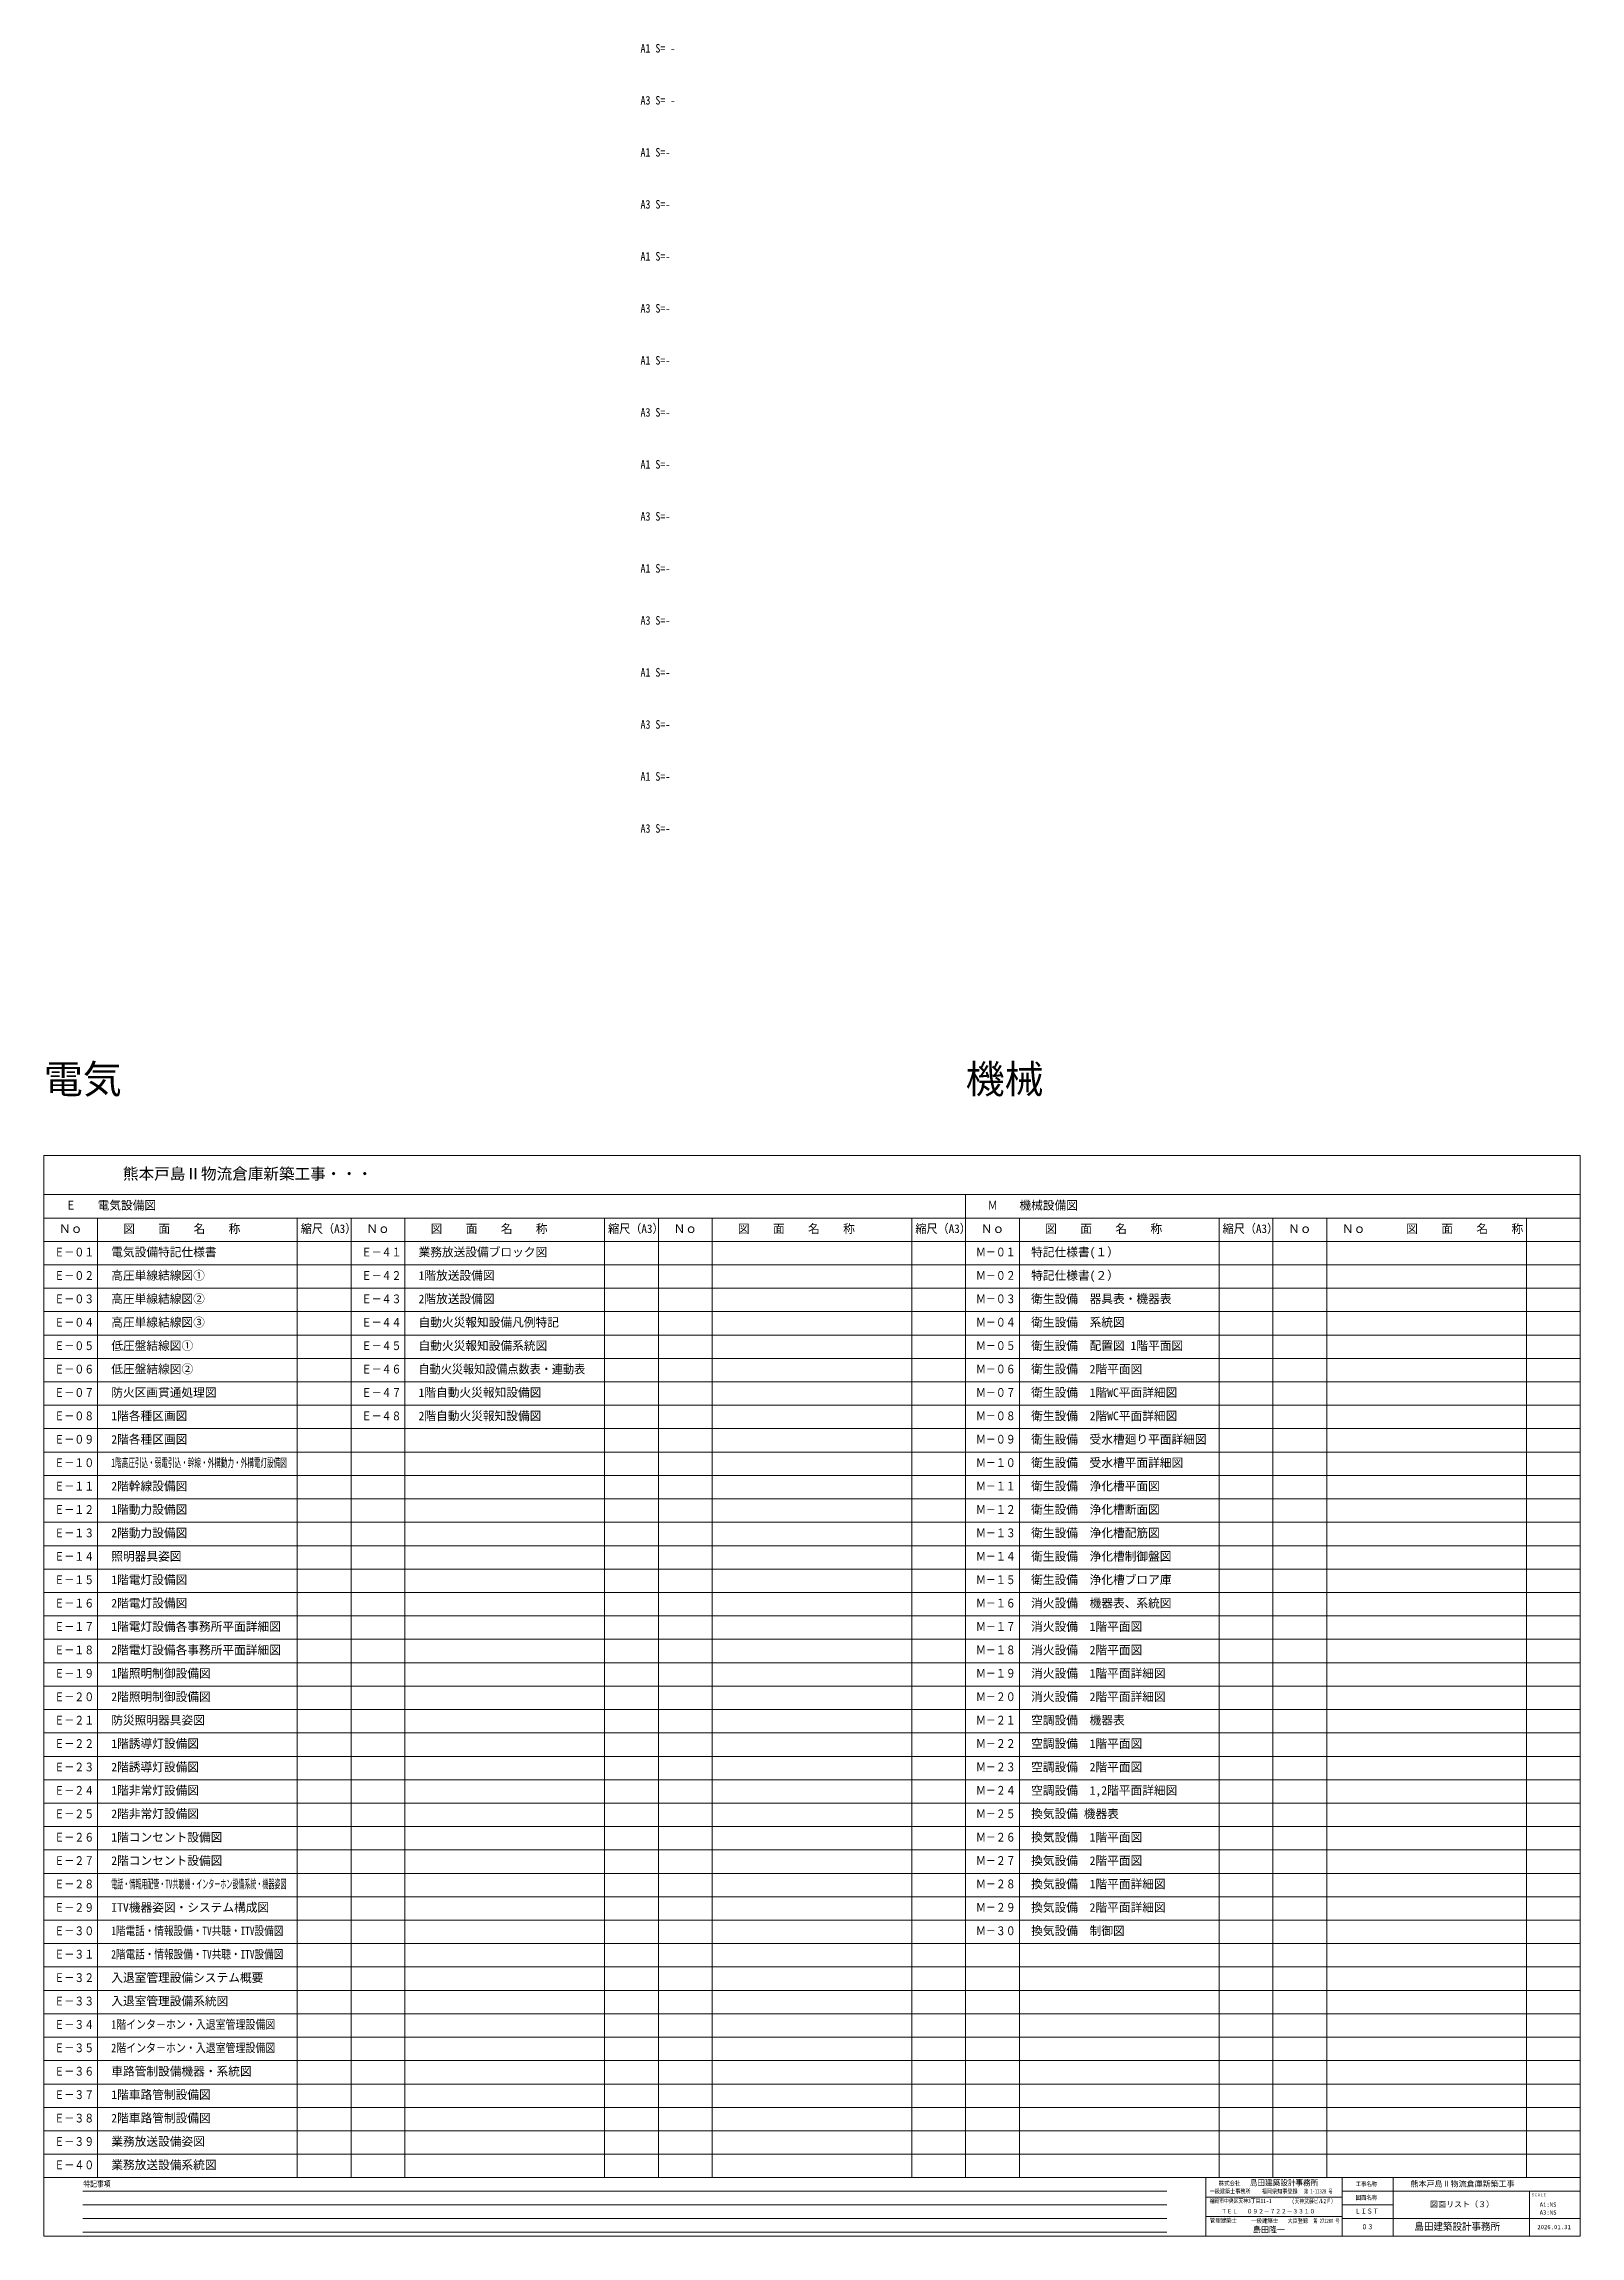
# Model space of a CAD drawing. Units: millimetres at full size. Extents: x -61750 to 61750, y -27874 to 28326.
# Drawn here: x 22350 to 61750, y -27874 to 28326 of the extents above; entities that cross this region are included whole.
import ezdxf
from ezdxf.enums import TextEntityAlignment as Align

# ---------------------------------------------------------------- set-up
doc = ezdxf.new("R2010")
doc.units = ezdxf.units.MM
doc.header["$LTSCALE"] = 30
doc.layers.add('1-8_設備', color=7, linetype='Continuous', lineweight=18)
doc.layers.add('F-0_補助線', color=7, linetype='Continuous', lineweight=18)
doc.layers.add('F-2_99_頁番号', color=7, linetype='Continuous')
doc.styles.add('ＭＳ ゴシック', font='')
doc.styles.get('ＭＳ ゴシック').set_extended_font_data('MS Gothic')

msp = doc.modelspace()

# ---------------------------------------------------------------- texts
at = {"layer": '1-8_設備', "style": 'ＭＳ ゴシック'}
for s, height, p in [('電気', 733.1, (22350, 1201.83)), ('機械', 733.1, (45990, 1201.83)), ('熊本戸島Ⅱ物流倉庫新築工事・・・', 293.3, (24380, -873.87)), ('電気設備図', 219.9, (23730, -1623.87)), ('機械設備図', 219.9, (47370, -1623.87)), ('Ｎｏ', 219.9, (22740, -2223.87)), ('図\u3000\u3000面\u3000\u3000名\u3000\u3000称', 219.9, (24389.43, -2226.42)), ('Ｎｏ', 219.9, (30620, -2223.87)), ('図\u3000\u3000面\u3000\u3000名\u3000\u3000称', 219.9, (32269.43, -2226.42)), ('Ｎｏ', 219.9, (38500, -2223.87)), ('図\u3000\u3000面\u3000\u3000名\u3000\u3000称', 219.9, (40149.43, -2226.42)), ('Ｎｏ', 219.9, (46380, -2223.87)), ('図\u3000\u3000面\u3000\u3000名\u3000\u3000称', 219.9, (48029.43, -2226.42)), ('Ｎｏ', 219.9, (54260, -2223.87)), ('Ｎｏ', 219.9, (55640, -2223.87)), ('図\u3000\u3000面\u3000\u3000名\u3000\u3000称', 219.9, (57289.43, -2226.42)), ('電気設備特記仕様書', 219.9, (24080, -2823.87)), ('業務放送設備ブロック図', 219.9, (31960, -2823.87)), ('特記仕様書(１）', 219.9, (47670, -2823.87)), ('高圧単線結線図①', 219.9, (24080, -3423.87)), ('1階放送設備図', 219.9, (31960, -3423.87)), ('特記仕様書(２）', 219.9, (47670, -3423.87)), ('高圧単線結線図②', 219.9, (24080, -4023.87)), ('2階放送設備図', 219.9, (31960, -4023.87)), ('衛生設備\u3000器具表・機器表', 219.9, (47670, -4023.87)), ('高圧単線結線図③', 219.9, (24080, -4623.87)), ('自動火災報知設備凡例特記', 219.9, (31960, -4623.87)), ('衛生設備\u3000系統図', 219.9, (47670, -4623.87)), ('低圧盤結線図①', 219.9, (24080, -5223.87)), ('自動火災報知設備系統図', 219.9, (31960, -5223.87)), ('衛生設備\u3000配置図 1階平面図', 219.9, (47670, -5223.87)), ('低圧盤結線図②', 219.9, (24080, -5823.87)), ('衛生設備\u30002階平面図', 219.9, (47670, -5823.87)), ('防火区画貫通処理図', 219.9, (24080, -6423.87)), ('1階自動火災報知設備図', 219.9, (31960, -6423.87)), ('衛生設備\u30001階WC平面詳細図', 219.9, (47670, -6423.87)), ('1階各種区画図', 219.9, (24080, -7023.87)), ('2階自動火災報知設備図', 219.9, (31960, -7023.87)), ('衛生設備\u30002階WC平面詳細図', 219.9, (47670, -7023.87)), ('2階各種区画図', 219.9, (24080, -7623.87)), ('衛生設備\u3000受水槽廻り平面詳細図', 219.9, (47670, -7623.87)), ('衛生設備\u3000受水槽平面詳細図', 219.9, (47670, -8223.87)), ('2階幹線設備図', 219.9, (24080, -8823.87)), ('衛生設備\u3000浄化槽平面図', 219.9, (47670, -8823.87)), ('1階動力設備図', 219.9, (24080, -9423.87)), ('衛生設備\u3000浄化槽断面図', 219.9, (47670, -9423.87)), ('2階動力設備図', 219.9, (24080, -10023.87)), ('衛生設備\u3000浄化槽配筋図', 219.9, (47670, -10023.87)), ('照明器具姿図', 219.9, (24080, -10623.87)), ('衛生設備\u3000浄化槽制御盤図', 219.9, (47670, -10623.87)), ('1階電灯設備図', 219.9, (24080, -11223.87)), ('衛生設備\u3000浄化槽ブロア庫', 219.9, (47670, -11223.87)), ('2階電灯設備図', 219.9, (24080, -11823.87)), ('消火設備\u3000機器表、系統図', 219.9, (47670, -11823.87)), ('1階電灯設備各事務所平面詳細図', 219.9, (24080, -12423.87)), ('消火設備\u30001階平面図', 219.9, (47670, -12423.87)), ('2階電灯設備各事務所平面詳細図', 219.9, (24080, -13023.87)), ('消火設備\u30002階平面図', 219.9, (47670, -13023.87)), ('1階照明制御設備図', 219.9, (24080, -13623.87)), ('消火設備\u30001階平面詳細図', 219.9, (47670, -13623.87)), ('2階照明制御設備図', 219.9, (24080, -14223.87)), ('消火設備\u30002階平面詳細図', 219.9, (47670, -14223.87)), ('防災照明器具姿図', 219.9, (24080, -14823.87)), ('空調設備\u3000機器表', 219.9, (47670, -14823.87)), ('1階誘導灯設備図', 219.9, (24080, -15423.87)), ('空調設備\u30001階平面図', 219.9, (47670, -15423.87)), ('2階誘導灯設備図', 219.9, (24080, -16023.87)), ('空調設備\u30002階平面図', 219.9, (47670, -16023.87)), ('1階非常灯設備図', 219.9, (24080, -16623.87)), ('空調設備\u30001,2階平面詳細図', 219.9, (47670, -16623.87)), ('2階非常灯設備図', 219.9, (24080, -17223.87)), ('換気設備 機器表', 219.9, (47670, -17223.87)), ('1階コンセント設備図', 219.9, (24080, -17823.87)), ('換気設備\u30001階平面図', 219.9, (47670, -17823.87)), ('2階コンセント設備図', 219.9, (24080, -18423.87)), ('換気設備\u30002階平面図', 219.9, (47670, -18423.87)), ('換気設備\u30001階平面詳細図', 219.9, (47670, -19023.87)), ('ITV機器姿図・システム構成図', 219.9, (24080, -19623.87)), ('換気設備\u30002階平面詳細図', 219.9, (47670, -19623.87)), ('換気設備\u3000制御図', 219.9, (47670, -20223.87)), ('入退室管理設備システム概要', 219.9, (24080, -21423.87)), ('入退室管理設備系統図', 219.9, (24080, -22023.87)), ('車路管制設備機器・系統図', 219.9, (24080, -23823.87)), ('1階車路管制設備図', 219.9, (24080, -24423.87)), ('2階車路管制設備図', 219.9, (24080, -25023.87)), ('業務放送設備姿図', 219.9, (24080, -25623.87)), ('業務放送設備系統図', 219.9, (24080, -26223.87))]:
    msp.add_text(s, height=height, dxfattribs=at).set_placement(p, align=Align.BOTTOM_LEFT)
for s, width, p in [('Ｅ', 0.85, (22915, -1623.87)), ('Ｍ', 0.85, (46555, -1623.87)), ('縮尺（A3）', 0.95, (28940, -2223.87)), ('縮尺（A3）', 0.95, (36820, -2223.87)), ('縮尺（A3）', 0.95, (44700, -2223.87)), ('縮尺（A3）', 0.95, (52580, -2223.87)), ('Ｅ－０１', 0.85, (22622.32, -2825.72)), ('Ｅ－４１', 0.85, (30502.32, -2825.72)), ('Ｍ－０１', 0.85, (46255, -2823.87)), ('Ｅ－０２', 0.85, (22622.32, -3425.72)), ('Ｅ－４２', 0.85, (30502.32, -3425.72)), ('Ｍ－０２', 0.85, (46255, -3423.87)), ('Ｅ－０３', 0.85, (22622.32, -4025.72)), ('Ｅ－４３', 0.85, (30502.32, -4025.72)), ('Ｍ－０３', 0.85, (46255, -4023.87)), ('Ｅ－０４', 0.85, (22622.32, -4625.72)), ('Ｅ－４４', 0.85, (30502.32, -4625.72)), ('Ｍ－０４', 0.85, (46255, -4623.87)), ('Ｅ－０５', 0.85, (22622.32, -5225.72)), ('Ｅ－４５', 0.85, (30502.32, -5225.72)), ('Ｍ－０５', 0.85, (46255, -5223.87)), ('Ｅ－０６', 0.85, (22622.32, -5825.72)), ('Ｅ－４６', 0.85, (30502.32, -5825.72)), ('自動火災報知設備点数表・連動表', 0.95, (31960, -5823.87)), ('Ｍ－０６', 0.85, (46255, -5823.87)), ('Ｅ－０７', 0.85, (22622.32, -6425.72)), ('Ｅ－４７', 0.85, (30502.32, -6425.72)), ('Ｍ－０７', 0.85, (46255, -6423.87)), ('Ｅ－０８', 0.85, (22622.32, -7025.72)), ('Ｅ－４８', 0.85, (30502.32, -7025.72)), ('Ｍ－０８', 0.85, (46255, -7023.87)), ('Ｅ－０９', 0.85, (22622.32, -7625.72)), ('Ｍ－０９', 0.85, (46255, -7623.87)), ('Ｅ－１０', 0.85, (22622.32, -8225.72)), ('1階高圧引込・弱電引込・幹線・外構動力・外構電灯設備図', 0.55, (24080, -8223.87)), ('Ｍ－１０', 0.85, (46255, -8223.87)), ('Ｅ－１１', 0.85, (22622.32, -8825.72)), ('Ｍ－１１', 0.85, (46255, -8823.87)), ('Ｅ－１２', 0.85, (22622.32, -9425.72)), ('Ｍ－１２', 0.85, (46255, -9423.87)), ('Ｅ－１３', 0.85, (22622.32, -10025.72)), ('Ｍ－１３', 0.85, (46255, -10023.87)), ('Ｅ－１４', 0.85, (22622.32, -10625.72)), ('Ｍ－１４', 0.85, (46255, -10623.87)), ('Ｅ－１５', 0.85, (22622.32, -11225.72)), ('Ｍ－１５', 0.85, (46255, -11223.87)), ('Ｅ－１６', 0.85, (22622.32, -11825.72)), ('Ｍ－１６', 0.85, (46255, -11823.87)), ('Ｅ－１７', 0.85, (22622.32, -12425.72)), ('Ｍ－１７', 0.85, (46255, -12423.87)), ('Ｅ－１８', 0.85, (22622.32, -13025.72)), ('Ｍ－１８', 0.85, (46255, -13023.87)), ('Ｅ－１９', 0.85, (22622.32, -13625.72)), ('Ｍ－１９', 0.85, (46255, -13623.87)), ('Ｅ－２０', 0.85, (22622.32, -14225.72)), ('Ｍ－２０', 0.85, (46255, -14223.87)), ('Ｅ－２１', 0.85, (22622.32, -14825.72)), ('Ｍ－２１', 0.85, (46255, -14823.87)), ('Ｅ－２２', 0.85, (22622.32, -15425.72)), ('Ｍ－２２', 0.85, (46255, -15423.87)), ('Ｅ－２３', 0.85, (22622.32, -16025.72)), ('Ｍ－２３', 0.85, (46255, -16023.87)), ('Ｅ－２４', 0.85, (22622.32, -16625.72)), ('Ｍ－２４', 0.85, (46255, -16623.87)), ('Ｅ－２５', 0.85, (22622.32, -17225.72)), ('Ｍ－２５', 0.85, (46255, -17223.87)), ('Ｅ－２６', 0.85, (22622.32, -17825.72)), ('Ｍ－２６', 0.85, (46255, -17823.87)), ('Ｅ－２７', 0.85, (22622.32, -18425.72)), ('Ｍ－２７', 0.85, (46255, -18423.87)), ('Ｅ－２８', 0.85, (22622.32, -19025.72)), ('電話・情報用配管・TV共聴機・インタ－ホン設備系統・機器姿図', 0.5, (24080, -19023.87)), ('Ｍ－２８', 0.85, (46255, -19023.87)), ('Ｅ－２９', 0.85, (22622.32, -19625.72)), ('Ｍ－２９', 0.85, (46255, -19623.87)), ('Ｅ－３０', 0.85, (22622.32, -20225.72)), ('1階電話・情報設備・TV共聴・ITV設備図', 0.8, (24080, -20223.87)), ('Ｍ－３０', 0.85, (46255, -20223.87)), ('Ｅ－３１', 0.85, (22622.32, -20825.72)), ('2階電話・情報設備・TV共聴・ITV設備図', 0.8, (24080, -20823.87)), ('Ｅ－３２', 0.85, (22622.32, -21425.72)), ('Ｅ－３３', 0.85, (22622.32, -22025.72)), ('Ｅ－３４', 0.85, (22622.32, -22625.72)), ('1階インタ－ホン・入退室管理設備図', 0.85, (24080, -22623.87)), ('Ｅ－３５', 0.85, (22622.32, -23225.72)), ('2階インタ－ホン・入退室管理設備図', 0.85, (24080, -23223.87)), ('Ｅ－３６', 0.85, (22622.32, -23825.72)), ('Ｅ－３７', 0.85, (22622.32, -24425.72)), ('Ｅ－３８', 0.85, (22622.32, -25025.72)), ('Ｅ－３９', 0.85, (22622.32, -25625.72)), ('Ｅ－４０', 0.85, (22622.32, -26225.72))]:
    msp.add_text(s, height=219.9, dxfattribs=dict(at, width=width)).set_placement(p, align=Align.BOTTOM_LEFT)
at = {"layer": 'F-0_補助線', "style": 'ＭＳ ゴシック'}
for s, height, width, p in [('島田建築設計事務所', 146.6, 0.95, (53278.75, -26621.37)), ('特記事項', 146.6, 0.85, (23363.75, -26652.52)), ('福岡市中央区天神3丁目11-1', 110, 0.8, (52246.25, -27056.37)), ('一級建築士事務所', 110, 0.85, (52248.75, -26810.12)), ('株式会社', 110, 0.9, (52481.25, -26605.12)), ('福岡県知事登録 ', 110, 0.85, (53587.5, -26810.12)), ('(天神武藤ビル2Ｆ）', 110, 0.8, (54354.14, -27062.62)), ('第 1-11328 号', 110, 0.65, (54672.5, -26811.37)), ('工事名称', 110, 0.9, (55991.7, -26623.87)), ('図面名称', 110, 0.9, (55991.7, -26973.87)), ('ＳＣＡＬＥ', 73.31, 0.75, (60500, -26873.87)), ('管理建築士', 110, 0.9, (52255, -27561.37)), ('ＴＥＬ', 110, 0.9, (52550, -27323.87)), ('０９２－７２２－３３１０', 110, 0.95, (53200, -27323.87)), ('一級建築士', 110, 0.9, (53312.5, -27567.62)), ('大臣登録 ', 110, 0.85, (54246.25, -27568.87)), ('第 271280 号', 110, 0.65, (54910, -27568.87)), ('ＬＩＳＴ', 128.3, 0.85, (55971.15, -27336.37)), ('島田建築設計事務所', 183.3, 0.95, (57500.93, -27773.87)), ('０３', 128.3, 0.85, (56141.77, -27736.37))]:
    msp.add_text(s, height=height, dxfattribs=dict(at, width=width)).set_placement(p, align=Align.BOTTOM_LEFT)
for s, height, p in [('熊本戸島Ⅱ物流倉庫新築工事', 146.6, (57400, -26648.87)), ('図面リスト（３）', 146.6, (57900, -27173.87)), ('A1:NS', 110, (60712.5, -27153.99)), ('A3:NS', 110, (60712.5, -27353.99)), ('島田隆一', 146.6, (53358.65, -27823.87)), ('2026.01.31', 110, (60650, -27728.23))]:
    msp.add_text(s, height=height, dxfattribs=at).set_placement(p, align=Align.BOTTOM_LEFT)
at = {"layer": 'F-2_99_頁番号', "style": 'ＭＳ ゴシック', "width": 0.85}
for s, p in [('A1 S= -', (37652.73, 28036.62)), ('A3 S= -', (37652.73, 26703.29)), ('A1 S=-', (37652.73, 25369.95)), ('A3 S=-', (37652.73, 24036.62)), ('A1 S=-', (37652.73, 22703.29)), ('A3 S=-', (37652.73, 21369.95)), ('A1 S=-', (37652.73, 20036.62)), ('A3 S=-', (37652.73, 18703.29)), ('A1 S=-', (37652.73, 17369.95)), ('A3 S=-', (37652.73, 16036.62)), ('A1 S=-', (37652.73, 14703.29)), ('A3 S=-', (37652.73, 13369.95)), ('A1 S=-', (37652.73, 12036.62)), ('A3 S=-', (37652.73, 10703.29)), ('A1 S=-', (37652.73, 9369.95)), ('A3 S=-', (37652.73, 8036.62))]:
    msp.add_text(s, height=219.9, dxfattribs=at).set_placement(p, align=Align.BOTTOM_LEFT)

# ---------------------------------------------------------------- linework, layer by layer
at = {"layer": '1-8_設備', "color": 3}
for p, q in [((61750, -1173.87), (22350, -1173.87)), ((61750, -1173.87), (22350, -1173.87)), ((61750, -1173.87), (22350, -1173.87)), ((61750, -1773.87), (22350, -1773.87)), ((23730, -1773.87), (23730, -26373.87)), ((28850, -1773.87), (28850, -26373.87)), ((31610, -1773.87), (31610, -21573.87)), ((36730, -1773.87), (36730, -26373.87)), ((39490, -1773.87), (39490, -26373.87)), ((44610, -1773.87), (44610, -26373.87)), ((47370, -1773.87), (47370, -26373.87)), ((52490, -1773.87), (52490, -26373.87)), ((55250, -1773.87), (55250, -26373.87)), ((60370, -1773.87), (60370, -26373.87)), ((61750, -2373.87), (22350, -2373.87)), ((61750, -2973.87), (22350, -2973.87)), ((61750, -3573.87), (22350, -3573.87)), ((61750, -4173.87), (22350, -4173.87)), ((61750, -4773.87), (22350, -4773.87)), ((61750, -5373.87), (22350, -5373.87)), ((61750, -5973.87), (22350, -5973.87)), ((61750, -6573.87), (22350, -6573.87)), ((61750, -7173.87), (22350, -7173.87)), ((61750, -7773.87), (22350, -7773.87)), ((22350, -8373.87), (61750, -8373.87)), ((22350, -8973.87), (61750, -8973.87)), ((22350, -9573.87), (61750, -9573.87)), ((22350, -10173.87), (61750, -10173.87)), ((61750, -10773.87), (22350, -10773.87)), ((22350, -11373.87), (61750, -11373.87)), ((22350, -11973.87), (61750, -11973.87)), ((22350, -12573.87), (61750, -12573.87)), ((22350, -13173.87), (61750, -13173.87)), ((22350, -13773.87), (61750, -13773.87)), ((61750, -14373.87), (22350, -14373.87)), ((22350, -14973.87), (61750, -14973.87)), ((22350, -15573.87), (61750, -15573.87)), ((22350, -16173.87), (61750, -16173.87)), ((22350, -16773.87), (61750, -16773.87)), ((22350, -17373.87), (61750, -17373.87)), ((22350, -17973.87), (61750, -17973.87)), ((22350, -18573.87), (61750, -18573.87)), ((22350, -19173.87), (61750, -19173.87)), ((22350, -19773.87), (61750, -19773.87)), ((22350, -20373.87), (61750, -20373.87)), ((22350, -20973.87), (61750, -20973.87)), ((22350, -21573.87), (61750, -21573.87)), ((31610, -21573.87), (31610, -26373.87)), ((22350, -22173.87), (61750, -22173.87)), ((22350, -22773.87), (61750, -22773.87)), ((22350, -23373.87), (61750, -23373.87)), ((22350, -23973.87), (61750, -23973.87)), ((22350, -24573.87), (61750, -24573.87)), ((22350, -25173.87), (61750, -25173.87)), ((22350, -25773.87), (61750, -25773.87)), ((39490, -25773.87), (39490, -26373.87))]:
    msp.add_line(p, q, dxfattribs=at)
at = {"layer": '1-8_設備', "color": 54}
for p, q in [((45990, -1173.87), (45990, -26373.87)), ((30230, -1773.87), (30230, -26373.87)), ((38110, -1773.87), (38110, -26373.87)), ((53870, -1773.87), (53870, -26373.87))]:
    msp.add_line(p, q, dxfattribs=at)
at = {"layer": 'F-0_補助線', "color": 20}
for p, q in [((22350, -173.87), (61750, -173.87)), ((61750, -27873.87), (61750, -173.87)), ((61750, -26373.87), (22350, -26373.87)), ((52150, -26373.87), (52150, -27873.87)), ((55650, -26373.87), (55650, -27873.87)), ((56950, -26373.87), (56950, -27873.87)), ((55650, -26873.87), (52150, -26873.87)), ((55650, -26723.87), (61750, -26723.87)), ((60450, -27073.87), (60450, -26723.87)), ((55650, -27373.87), (52150, -27373.87)), ((56950, -27073.87), (55650, -27073.87)), ((55650, -27423.87), (61750, -27423.87)), ((60450, -27073.87), (60450, -27873.87))]:
    msp.add_line(p, q, dxfattribs=at)
at = {"layer": 'F-0_補助線'}
for p, q in [((23350, -26722.52), (51150, -26722.52)), ((23350, -27072.52), (51150, -27072.52)), ((23350, -27422.52), (51150, -27422.52)), ((23350, -27772.52), (51150, -27772.52))]:
    msp.add_line(p, q, dxfattribs=at)
at = {"layer": 'F-0_補助線', "color": 20}
msp.add_lwpolyline([(61750, -27873.87), (22350, -27873.87), (22350, -173.87)], dxfattribs=at)

msp.set_redraw_order([(e.dxf.handle, doc.entitydb.next_handle()) for e in msp.query("TEXT MTEXT ATTDEF DIMENSION ARC_DIMENSION")])  # texts and dimensions are drawn at this point

doc.saveas('drawing.dxf')
